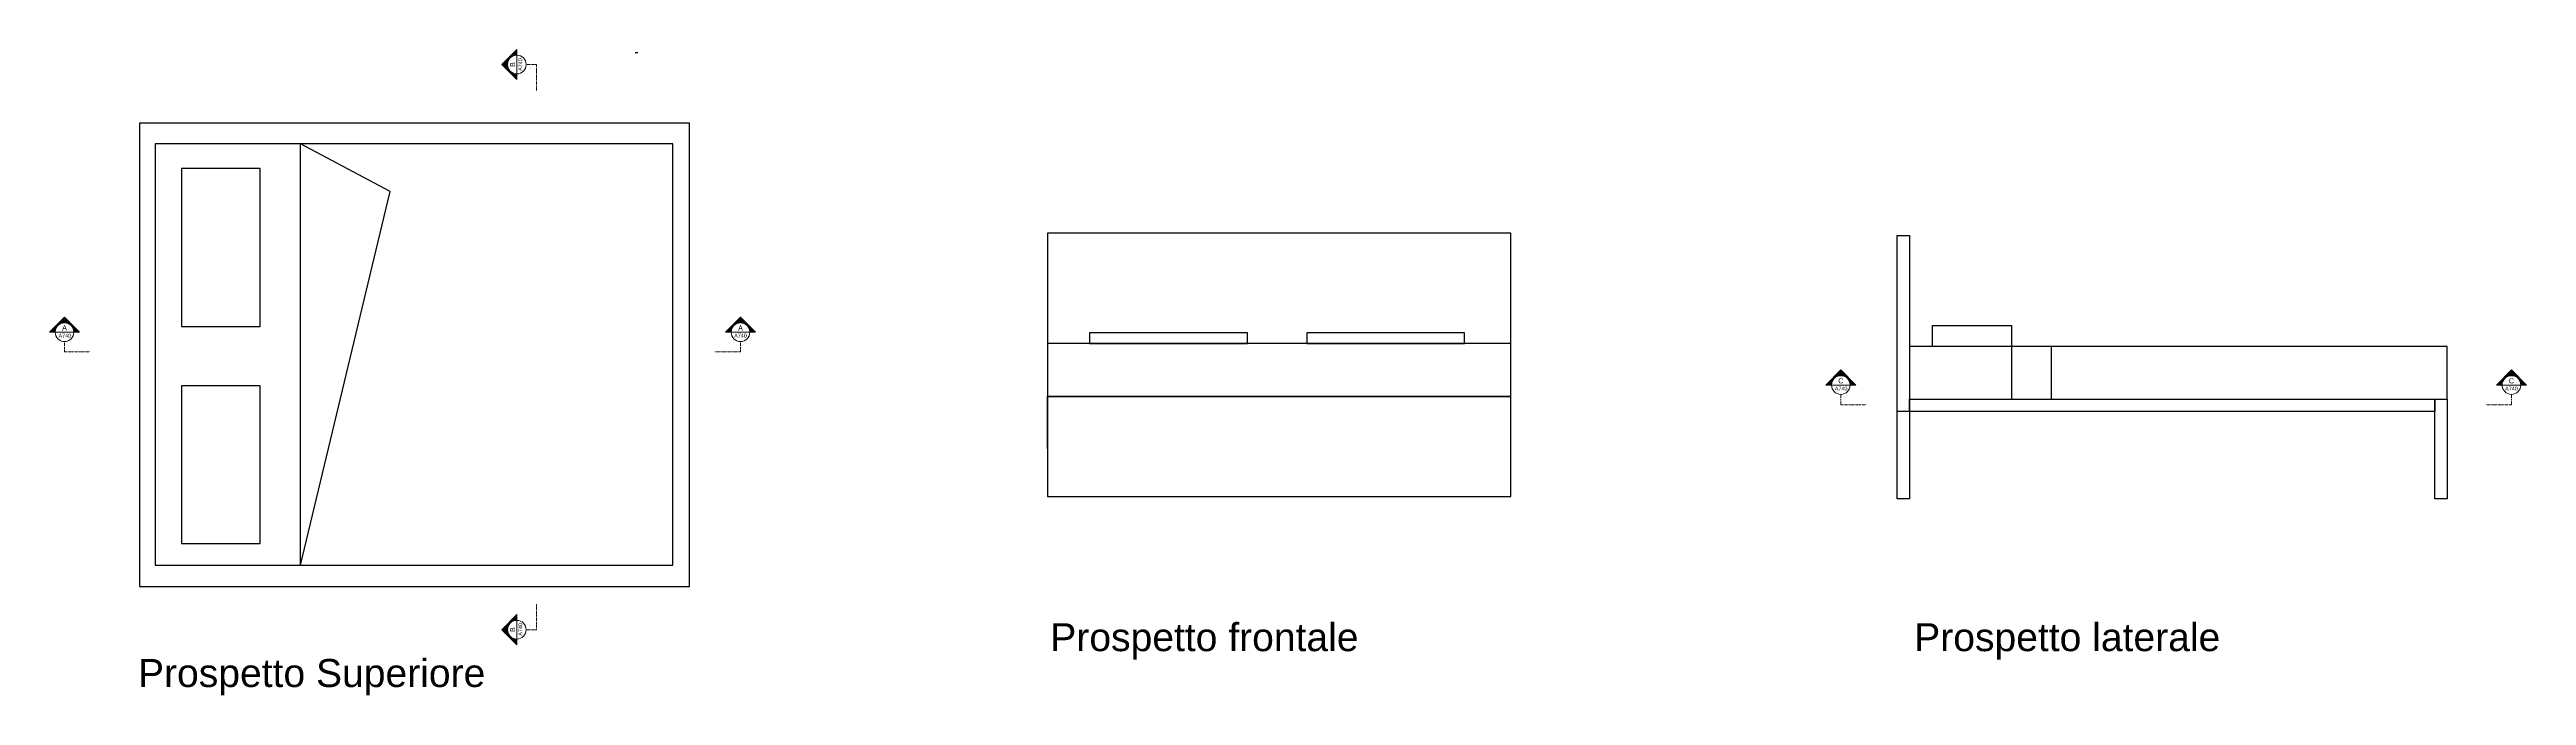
# Model space of a CAD drawing. Header units: millimetres. Extents: x -65822 to 124962, y -17646 to 50330.
# Drawn here: x -1036 to 8374, y 4820 to 7273 of the extents above; entities that cross this region are included whole.
import ezdxf
from ezdxf.enums import TextEntityAlignment as Align

# ---------------------------------------------------------------- set-up
doc = ezdxf.new("R2010")
doc.units = ezdxf.units.MM
doc.header["$MEASUREMENT"] = 0
doc.linetypes.add('DASHDOT', pattern=[1, 0.5, -0.25, 0, -0.25])
for name, color, linetype, lineweight in [('A-ANNO-SYMB', 3, 'Continuous', 18), ('Arredi', 3, 'Continuous', 30), ('qqqq', 5, 'Continuous', 30), ('Simbologia', 2, 'DASHDOT', 18)]:
    doc.layers.add(name, color=color, linetype=linetype, lineweight=lineweight)
doc.layers.add('Testo', color=1, linetype='Continuous')
doc.styles.add('ARIAL', font='Arial.ttf')
doc.styles.get("Standard").update_dxf_attribs({"font": 'Arial.ttf'})

# ---------------------------------------------------------------- blocks, each defined once
blk = doc.blocks.new('SYMBOL')
at = {"layer": 'A-ANNO-SYMB', "linetype": 'Continuous', "lineweight": 20}
h = blk.add_hatch(color=256, dxfattribs=at)
h.dxf.hatch_style = 1
h.paths.add_polyline_path([(11.206, 4.948), (11.316, 4.948, -1), (11.678, 4.948), (11.788, 4.948), (11.497, 5.241)])
at = {"linetype": 'Continuous', "lineweight": 20}
blk.add_line((11.316, 4.948), (11.678, 4.948), dxfattribs=at)
at = {"layer": 'A-ANNO-SYMB', "linetype": 'Continuous', "lineweight": 20}
for p, q in [((11.206, 4.948), (11.497, 5.241)), ((11.316, 4.948), (11.206, 4.948)), ((11.788, 4.948), (11.497, 5.241)), ((11.678, 4.948), (11.788, 4.948))]:
    blk.add_line(p, q, dxfattribs=at)
blk.add_circle((11.497, 4.948), 0.181, dxfattribs=at)
for tag, p in [('SEZIONE', (11.497, 4.918)), ('TAVOLA', (11.497, 5.08))]:
    blk.add_attdef(tag, text='', height=0.1, dxfattribs=at).set_placement(p, align=Align.TOP_CENTER)

msp = doc.modelspace()

# ---------------------------------------------------------------- linework, layer by layer
at = {"layer": 'Arredi'}
for p, q in [((-82.6, 5315.2), (-82.6, 6915.2)), ((258.3, 6734.3), (-82.6, 6915.2)), ((-82.6, 5315.2), (258.3, 6734.3)), ((6029.8, 5898.8), (5983, 5898.8))]:
    msp.add_line(p, q, dxfattribs=at)
for points in [[(-694.9, 5233.6), (1395.1, 5233.6), (1395.1, 6993.6), (-694.9, 6993.6)], [(-635.4, 5315.2), (1331.2, 5315.2), (1331.2, 6915.2), (-635.4, 6915.2)], [(-235.3, 6220.8), (-235.3, 6820.8), (-535.3, 6820.8), (-535.3, 6220.8)], [(2755.8, 6575.8), (2755.8, 5575.8), (4515.8, 5575.8), (4515.8, 6575.8)], [(5983, 5566.8), (5983, 6566.8), (6029.8, 6566.8), (6029.8, 5566.8)], [(6117.3, 6145.6), (6117.3, 6224.8), (6417.3, 6224.8), (6417.3, 6145.6)], [(2755.8, 5955.8), (4515.2, 5955.8), (4515.2, 6156.7), (2755.8, 6156.7)], [(2915.3, 6156.7), (3515.3, 6156.7), (3515.3, 6197.1), (2915.3, 6197.1)], [(3739.8, 6156.7), (4339.8, 6156.7), (4339.8, 6197.1), (3739.8, 6197.1)], [(8072.7, 5945.6), (8072.7, 6145.6), (6029.8, 6145.6), (6029.8, 5945.6)], [(6417.3, 6145.6), (6417.3, 5945.6), (6570, 5945.6), (6570, 6145.6)], [(-235.3, 5396.3), (-235.3, 5996.3), (-535.3, 5996.3), (-535.3, 5396.3)], [(2755.8, 5575.8), (4515.8, 5575.8), (4515.8, 5955.8), (2755.8, 5955.8)], [(2755.8, 5955.8), (2755.8, 5955.8), (2755.8, 5755.8), (2755.8, 5755.8)], [(8026.3, 5898.8), (6029.8, 5898.8), (6029.8, 5945.6), (8026.3, 5945.6)], [(8026.3, 5566.8), (8026.3, 5945.6), (8073, 5945.6), (8073, 5566.8)]]:
    msp.add_lwpolyline(points, close=True, dxfattribs=at)
at = {"layer": 'qqqq'}
msp.add_line((1198.3, 7260.6), (1188.3, 7260.6), dxfattribs=at)
at = {"layer": 'Simbologia'}
for p, q in [((774.5, 7215.9), (813.7, 7215.9)), ((789.5, 7200.9), (789.5, 7200.9)), ((813.7, 7215.9), (813.7, 7117.9)), ((-979.1, 6164), (-979.1, 6124.8)), ((-979.1, 6124.8), (-881.2, 6124.8)), ((-964.2, 6149), (-964.2, 6149)), ((1588.9, 6124.8), (1491, 6124.8)), ((1574, 6149), (1574, 6149)), ((1588.9, 6164), (1588.9, 6124.8)), ((5769.2, 5963.2), (5769.2, 5924.1)), ((5784.1, 5948.2), (5784.1, 5948.2)), ((8301.9, 5948.2), (8301.9, 5948.2)), ((8316.8, 5963.2), (8316.8, 5924.1)), ((5769.2, 5924.1), (5867.1, 5924.1)), ((8316.8, 5924.1), (8218.9, 5924.1)), ((789.5, 5084.5), (789.5, 5084.5)), ((813.7, 5069.6), (813.7, 5167.6)), ((774.5, 5069.6), (813.7, 5069.6))]:
    msp.add_line(p, q, dxfattribs=at)

# ---------------------------------------------------------------- block references
at = {"layer": 'Simbologia', "linetype": 'Continuous', "lineweight": 20}
ref = msp.add_blockref('SYMBOL', (1708.4, 4963.7), dxfattribs=dict(at, xscale=195.8928683863769, yscale=195.8928683863769, zscale=195.8928683863769, rotation=90))
ref.add_attrib('SEZIONE', 'B', dxfattribs={"layer": '0', "linetype": 'Continuous', "lineweight": 20, "height": 19.6, "rotation": 90, "style": 'ARIAL'}).set_placement((713.2, 7215.9), align=Align.TOP_CENTER)
ref.add_attrib('TAVOLA', 'A740', dxfattribs={"layer": '0', "linetype": 'Continuous', "lineweight": 20, "height": 14.69, "rotation": 90, "style": 'ARIAL'}).set_placement((744.9, 7215.9), align=Align.TOP_CENTER)
ref = msp.add_blockref('SYMBOL', (1273, 5230.1), dxfattribs=dict(at, xscale=-195.8928683863769, yscale=195.8928683863769, zscale=195.8928683863769))
ref.add_attrib('SEZIONE', 'A', dxfattribs={"layer": '0', "linetype": 'Continuous', "lineweight": 20, "height": 19.6, "style": 'ARIAL'}).set_placement((-979.1, 6225.3), align=Align.TOP_CENTER)
ref.add_attrib('TAVOLA', 'A740', dxfattribs={"layer": '0', "linetype": 'Continuous', "lineweight": 20, "height": 14.69, "style": 'ARIAL'}).set_placement((-978.1, 6193.6), align=Align.TOP_CENTER)
ref = msp.add_blockref('SYMBOL', (-663.3, 5230.1), dxfattribs=dict(at, xscale=195.8928683863769, yscale=195.8928683863769, zscale=195.8928683863769))
ref.add_attrib('SEZIONE', 'A', dxfattribs={"layer": '0', "linetype": 'Continuous', "lineweight": 20, "height": 19.6, "style": 'ARIAL'}).set_placement((1588.9, 6225.3), align=Align.TOP_CENTER)
ref.add_attrib('TAVOLA', 'A740', dxfattribs={"layer": '0', "linetype": 'Continuous', "lineweight": 20, "height": 14.69, "style": 'ARIAL'}).set_placement((1588.9, 6193.6), align=Align.TOP_CENTER)
ref = msp.add_blockref('SYMBOL', (8021.3, 5029.4), dxfattribs=dict(at, xscale=-195.8928683863769, yscale=195.8928683863769, zscale=195.8928683863769))
ref.add_attrib('SEZIONE', 'C', dxfattribs={"layer": '0', "linetype": 'Continuous', "lineweight": 20, "height": 19.6, "style": 'ARIAL'}).set_placement((5769.2, 6024.5), align=Align.TOP_CENTER)
ref.add_attrib('TAVOLA', 'A740', dxfattribs={"layer": '0', "linetype": 'Continuous', "lineweight": 20, "height": 14.69, "style": 'ARIAL'}).set_placement((5770.2, 5992.8), align=Align.TOP_CENTER)
ref = msp.add_blockref('SYMBOL', (6064.6, 5029.4), dxfattribs=dict(at, xscale=195.8928683863769, yscale=195.8928683863769, zscale=195.8928683863769))
ref.add_attrib('SEZIONE', 'C', dxfattribs={"layer": '0', "linetype": 'Continuous', "lineweight": 20, "height": 19.6, "style": 'ARIAL'}).set_placement((8316.8, 6024.5), align=Align.TOP_CENTER)
ref.add_attrib('TAVOLA', 'A740', dxfattribs={"layer": '0', "linetype": 'Continuous', "lineweight": 20, "height": 14.69, "style": 'ARIAL'}).set_placement((8316.8, 5992.8), align=Align.TOP_CENTER)
ref = msp.add_blockref('SYMBOL', (1708.4, 7321.8), dxfattribs=dict(at, xscale=-195.8928683863769, yscale=195.8928683863769, zscale=195.8928683863769, rotation=90))
ref.add_attrib('SEZIONE', 'B', dxfattribs={"layer": '0', "linetype": 'Continuous', "lineweight": 20, "height": 19.6, "rotation": 90, "style": 'ARIAL'}).set_placement((713.2, 5069.6), align=Align.TOP_CENTER)
ref.add_attrib('TAVOLA', 'A740', dxfattribs={"layer": '0', "linetype": 'Continuous', "lineweight": 20, "height": 14.69, "rotation": 90, "style": 'ARIAL'}).set_placement((744.9, 5070.6), align=Align.TOP_CENTER)

# ---------------------------------------------------------------- texts
at = {"layer": 'Testo', "char_height": 106.205, "attachment_point": 1}
for s, insert in [('Prospetto frontale', (2765.8, 5094.3)), ('Prospetto laterale', (6047.8, 5094.3)), ('Prospetto Superiore', (-700, 4958.1))]:
    msp.add_mtext_dynamic_manual_height_columns(s, width=1421.229, gutter_width=25, heights=[0], dxfattribs=dict(at, insert=insert))

doc.saveas('drawing.dxf')
